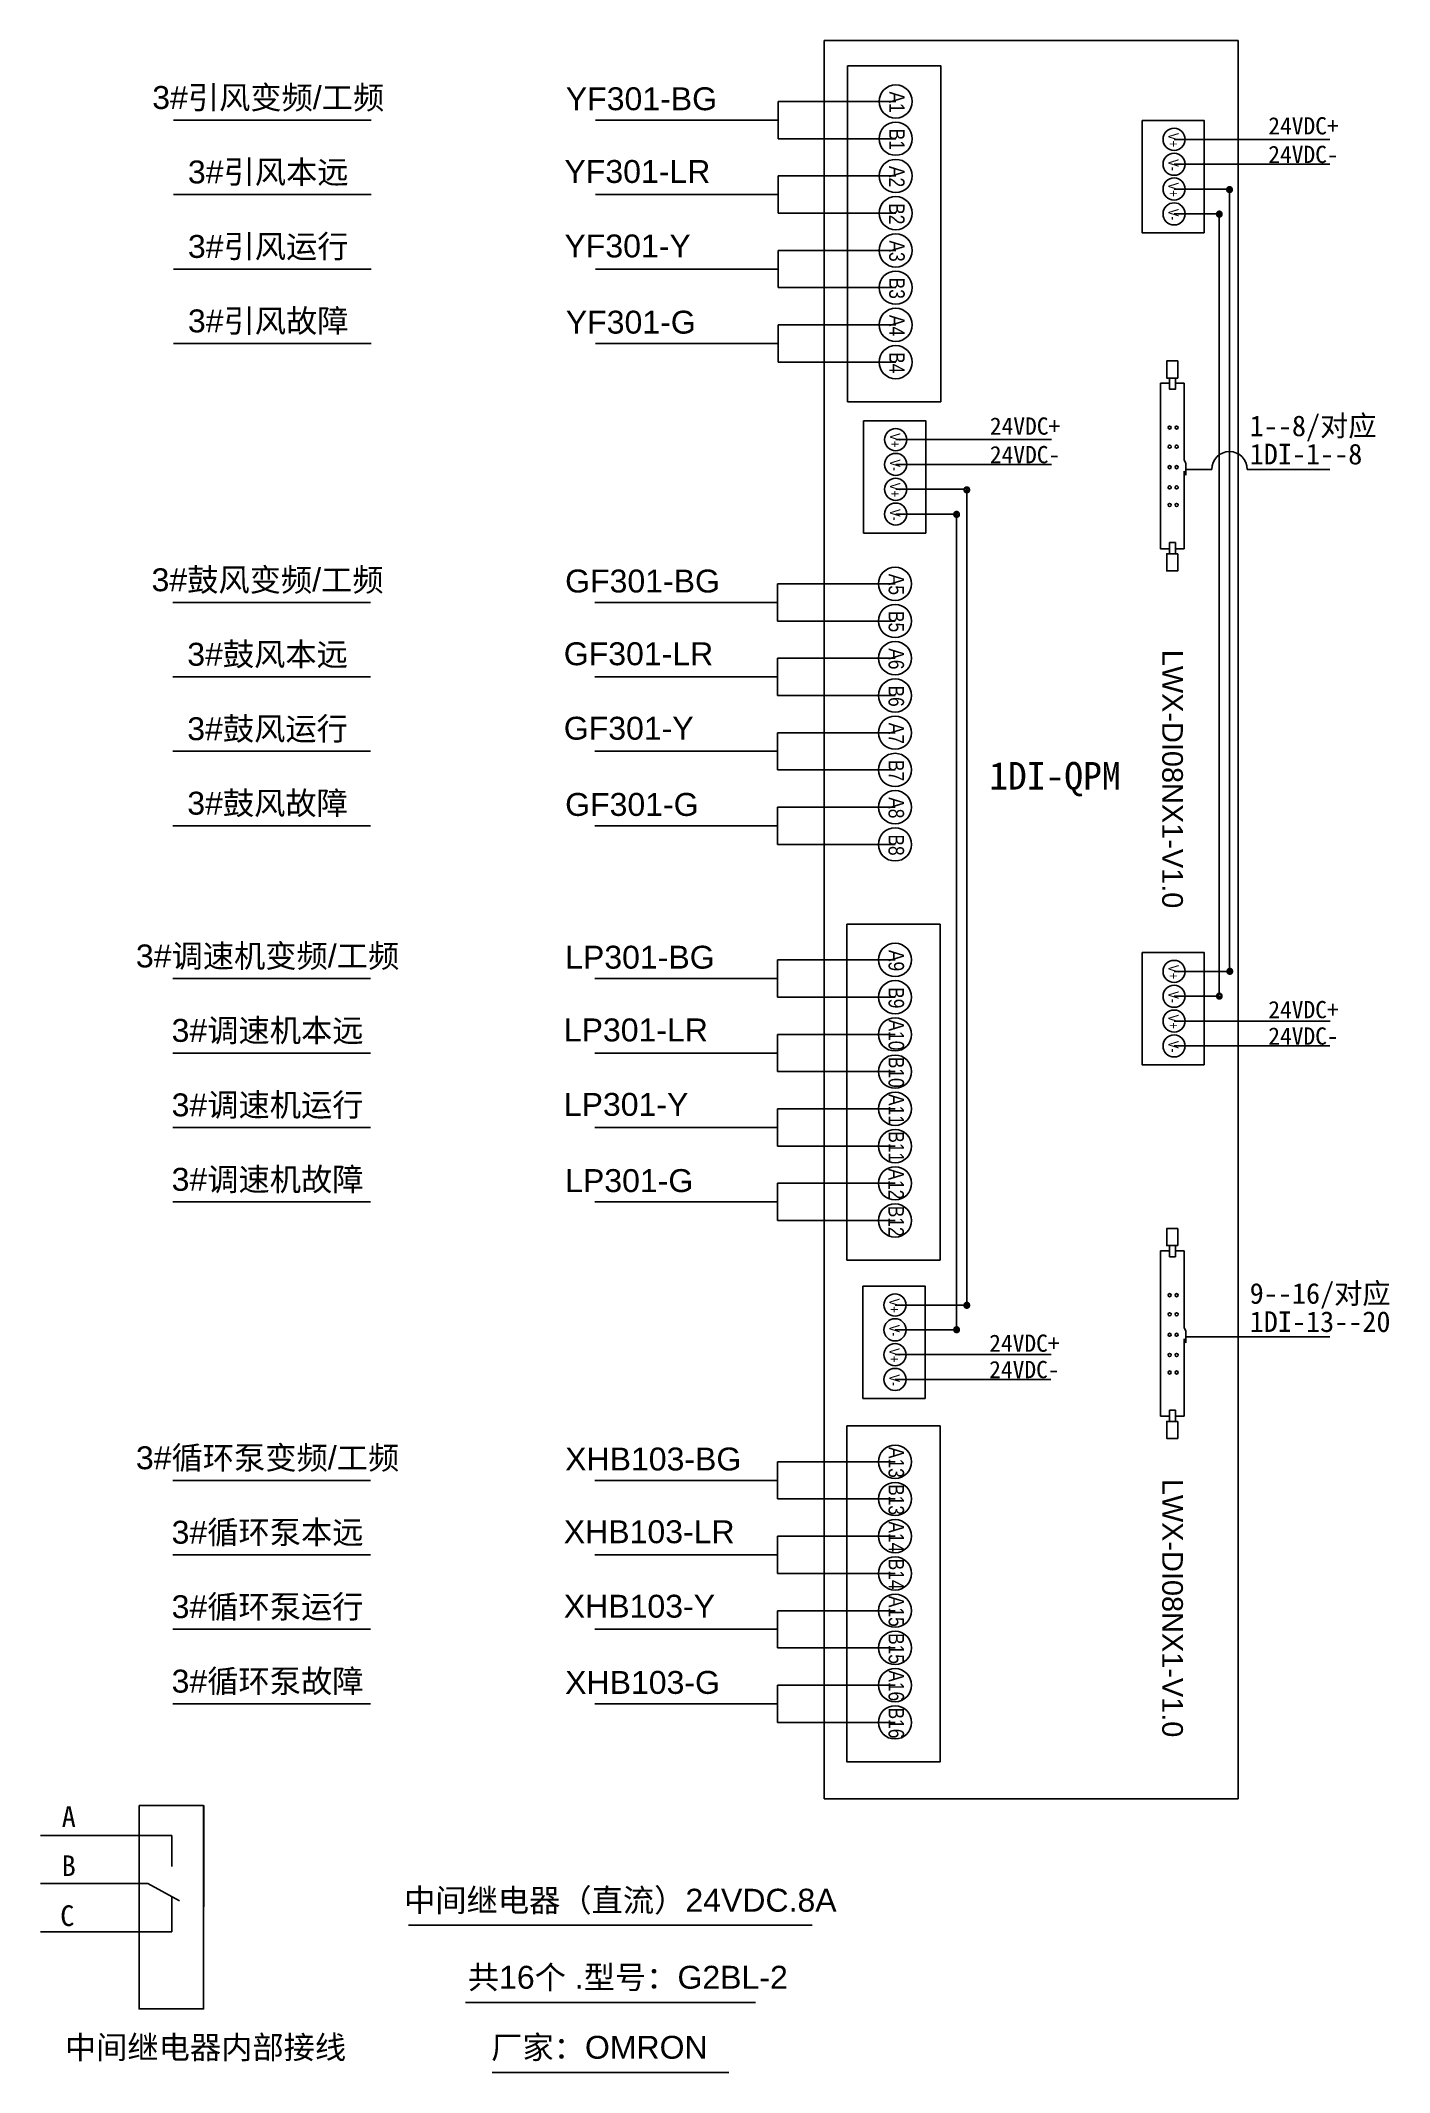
# Model space of a CAD drawing. Extents: x -159874 to -117758, y 9787 to 31117.
# Drawn here: x -159874 to -158114, y 13334 to 15986 of the extents above; entities that cross this region are included whole.
import ezdxf
from ezdxf.enums import TextEntityAlignment as Align

# ---------------------------------------------------------------- set-up
doc = ezdxf.new("R2010")
doc.units = 0
doc.layers.get('0').update_dxf_attribs({"linetype": 'CONTINUOUS'})
doc.layers.add('TEXT', color=3, linetype='CONTINUOUS')
doc.styles.add('Arial', font='arial.ttf')
doc.styles.get("Standard").update_dxf_attribs({"font": ''})
doc.styles.get('Standard').set_extended_font_data('SimSun')

msp = doc.modelspace()

# ---------------------------------------------------------------- texts
at = {"color": 0, "style": 'Arial', "width": 0.8}
for s, height, p in [('A1', 20.25, (-158756.78067, 15905.49105)), ('B1', 20.25, (-158756.78067, 15856.89105)), ('V+', 13.5, (-158395.92138, 15855.909)), ('A2', 20.25, (-158756.78067, 15808.29105)), ('V-', 13.5, (-158395.92138, 15823.509)), ('V+', 13.5, (-158395.92138, 15791.109)), ('B2', 20.25, (-158756.78067, 15759.69105)), ('V-', 13.5, (-158395.92138, 15758.709)), ('A3', 20.25, (-158756.78067, 15711.09105)), ('B3', 20.25, (-158756.78067, 15662.49105)), ('A4', 20.25, (-158756.78067, 15613.89105)), ('B4', 20.25, (-158756.78067, 15565.29105)), ('V+', 13.5, (-158759.16518, 15463.98659)), ('V-', 13.5, (-158759.16518, 15431.58659)), ('V+', 13.5, (-158759.16518, 15399.18659)), ('V-', 13.5, (-158759.16518, 15366.78659)), ('A5', 20.25, (-158757.6519, 15275.96827)), ('B5', 20.25, (-158757.6519, 15227.36827)), ('A6', 20.25, (-158757.6519, 15178.76827)), ('B6', 20.25, (-158757.6519, 15130.16827)), ('A7', 20.25, (-158757.6519, 15081.56827)), ('B7', 20.25, (-158757.6519, 15032.96827)), ('A8', 20.25, (-158757.6519, 14984.36827)), ('B8', 20.25, (-158757.6519, 14935.76827)), ('A9', 20.25, (-158757.6519, 14784.97065)), ('V+', 13.5, (-158395.92138, 14769.82559)), ('B9', 20.25, (-158757.6519, 14736.37065)), ('V-', 13.5, (-158395.92138, 14737.42559)), ('A10', 20.25, (-158757.6519, 14687.77065)), ('V+', 13.5, (-158395.92138, 14705.02559)), ('V-', 13.5, (-158395.92138, 14672.62559)), ('B10', 20.25, (-158757.6519, 14639.17065)), ('A11', 20.25, (-158757.6519, 14590.57065)), ('B11', 20.25, (-158757.6519, 14541.97065)), ('A12', 20.25, (-158757.6519, 14493.37065)), ('B12', 20.25, (-158757.6519, 14444.77065)), ('V+', 13.5, (-158760.03641, 14334.42743)), ('V-', 13.5, (-158760.03641, 14302.02743)), ('V+', 13.5, (-158760.03641, 14269.62743)), ('V-', 13.5, (-158760.03641, 14237.22743)), ('A13', 20.25, (-158757.6519, 14129.93724)), ('B13', 20.25, (-158757.6519, 14081.33724)), ('A14', 20.25, (-158757.6519, 14032.73724)), ('B14', 20.25, (-158757.6519, 13984.13724)), ('A15', 20.25, (-158757.6519, 13935.53724)), ('B15', 20.25, (-158757.6519, 13886.93724)), ('A16', 20.25, (-158757.6519, 13838.33724)), ('B16', 20.25, (-158757.6519, 13789.73724))]:
    msp.add_text(s, height=height, rotation=270, dxfattribs=at).set_placement(p, align=Align.MIDDLE)
at = {"color": 0, "style": 'Arial'}
for p in [(-158397.19917, 15021.89594), (-158397.19917, 13939.74882)]:
    msp.add_text('LWX-DI08NX1-V1.0', height=27, rotation=270, dxfattribs=at).set_placement(p, align=Align.MIDDLE)
msp.add_text('1DI-QPM', height=36).set_placement((-158550.71933, 15021.89594), align=Align.MIDDLE)
at = {"color": 3}
for s, p in [('A', (-159846.49754, 13653.99265)), ('B', (-159846.49754, 13589.96368)), ('C', (-159848.40518, 13524.72662))]:
    msp.add_text(s, height=27, dxfattribs=at).set_placement(p)
at = {"layer": 'TEXT', "style": 'Arial'}
for s, p in [('3#引风变频/工频', (-159577.06829, 15911.50128)), ('3#引风本远', (-159577.06829, 15814.30128)), ('3#引风运行', (-159577.06829, 15717.10128)), ('3#引风故障', (-159577.06829, 15619.90128)), ('3#鼓风变频/工频', (-159577.93951, 15281.9785)), ('3#鼓风本远', (-159577.93951, 15184.7785)), ('3#鼓风运行', (-159577.93951, 15087.5785)), ('3#鼓风故障', (-159577.93951, 14990.3785)), ('3#调速机变频/工频', (-159577.93951, 14790.98088)), ('3#调速机本远', (-159577.93951, 14693.78088)), ('3#调速机运行', (-159577.93951, 14596.58088)), ('3#调速机故障', (-159577.93951, 14499.38088)), ('3#循环泵变频/工频', (-159577.93951, 14135.94747)), ('3#循环泵本远', (-159577.93951, 14038.74747)), ('3#循环泵运行', (-159577.93951, 13941.54747)), ('3#循环泵故障', (-159577.93951, 13844.34747))]:
    msp.add_text(s, height=29.9, dxfattribs=at).set_placement(p, align=Align.MIDDLE_CENTER)
for s, p in [('YF301-BG', (-159188.82323, 15894.9098)), ('YF301-LR', (-159190.60589, 15799.98356)), ('YF301-Y', (-159190.60589, 15702.78356)), ('YF301-G', (-159188.82323, 15603.3098)), ('GF301-BG', (-159189.69446, 15265.38703)), ('GF301-LR', (-159191.47712, 15170.46079)), ('GF301-Y', (-159191.47712, 15073.26079)), ('GF301-G', (-159189.69446, 14973.78703)), ('LP301-BG', (-159189.69446, 14774.3894)), ('LP301-LR', (-159191.47712, 14679.46316)), ('LP301-Y', (-159191.47712, 14582.26316)), ('LP301-G', (-159189.69446, 14482.7894)), ('XHB103-BG', (-159189.69446, 14119.356)), ('XHB103-LR', (-159191.47712, 14024.42976)), ('XHB103-Y', (-159191.47712, 13927.22976)), ('XHB103-G', (-159189.69446, 13827.756)), ('中间继电器（直流）24VDC.8A', (-159399.86199, 13543.44346)), ('共16个 .型号：G2BL-2', (-159316.71259, 13442.8961)), ('中间继电器内部接线', (-159842.44082, 13351.476)), ('厂家：OMRON', (-159286.2398, 13351.48941))]:
    msp.add_text(s, height=29.9, dxfattribs=at).set_placement(p)
at = {"layer": 'TEXT'}
for s, height, p in [('24VDC+', 22.5, (-158272.32749, 15863.31254)), ('24VDC-', 22.5, (-158272.32749, 15826.00576)), ('24VDC+', 22.5, (-158635.5713, 15471.39013)), ('1--8/对应', 27, (-158296.57135, 15469.4417)), ('24VDC-', 22.5, (-158635.5713, 15434.08334)), ('1DI-1--8', 27, (-158296.57135, 15432.57073)), ('24VDC+', 22.5, (-158272.32749, 14709.67381)), ('24VDC-', 22.5, (-158272.32749, 14675.20372)), ('9--16/对应', 27, (-158296.57135, 14337.00685)), ('1DI-13--20', 27, (-158296.57135, 14300.13588)), ('24VDC+', 22.5, (-158636.44253, 14274.27565)), ('24VDC-', 22.5, (-158636.44253, 14239.80556))]:
    msp.add_text(s, height=height, dxfattribs=at).set_placement(p)

# ---------------------------------------------------------------- linework, layer by layer
for p, q in [((-158851.71682, 15985.73737), (-158311.71682, 15985.73737)), ((-158851.71682, 13690.73764), (-158851.71682, 15985.73737)), ((-158311.71682, 15985.73737), (-158311.71682, 13690.73764)), ((-158758.42954, 15906.3048), (-158911.75309, 15906.3048)), ((-158911.75309, 15906.3048), (-158911.75309, 15857.7048)), ((-158911.75309, 15882.0048), (-159150.27569, 15882.0048)), ((-158758.42954, 15857.7048), (-158911.75309, 15857.7048)), ((-158191.98948, 15856.82781), (-158395.18574, 15856.82781)), ((-158758.42954, 15809.1048), (-158911.75309, 15809.1048)), ((-158911.75309, 15809.1048), (-158911.75309, 15760.5048)), ((-158191.99108, 15824.42781), (-158395.18574, 15824.42781)), ((-158911.75309, 15784.8048), (-159150.27569, 15784.8048)), ((-158320.22933, 15792.02781), (-158395.18574, 15792.02781)), ((-158322.87541, 15794.65943), (-158322.87541, 14770.33215)), ((-158758.42954, 15760.5048), (-158911.75309, 15760.5048)), ((-158333.44821, 15759.62781), (-158395.18574, 15759.62781)), ((-158336.20612, 15762.30581), (-158336.20612, 14741.54924)), ((-158437.04967, 15734.93174), (-158356.04967, 15734.93174)), ((-158758.42954, 15711.9048), (-158911.75309, 15711.9048)), ((-158911.75309, 15711.9048), (-158911.75309, 15663.3048)), ((-158911.75309, 15687.6048), (-159150.27569, 15687.6048)), ((-158758.42954, 15663.3048), (-158911.75309, 15663.3048)), ((-158758.42954, 15614.7048), (-158911.75309, 15614.7048)), ((-158911.75309, 15614.7048), (-158911.75309, 15566.1048)), ((-158911.75309, 15590.4048), (-159150.27569, 15590.4048)), ((-158758.42954, 15566.1048), (-158911.75309, 15566.1048)), ((-158412.93671, 15538.59336), (-158400.99682, 15538.59336)), ((-158412.93671, 15322.52721), (-158412.93671, 15538.59336)), ((-158393.5299, 15538.59336), (-158382.19408, 15538.59336)), ((-158382.19408, 15538.59336), (-158382.19408, 15438.55409)), ((-158555.23329, 15464.9054), (-158758.42954, 15464.9054)), ((-158382.19408, 15438.55409), (-158379.89661, 15433.55481)), ((-158555.23488, 15432.5054), (-158758.42954, 15432.5054)), ((-158382.19408, 15423.61649), (-158382.19408, 15322.52721)), ((-158382.19408, 15423.61649), (-158379.89661, 15418.6172)), ((-158379.89661, 15433.55481), (-158379.89661, 15418.6172)), ((-158346.08537, 15426.086), (-158379.89661, 15426.086)), ((-158191.98948, 15426.086), (-158299.66544, 15426.086)), ((-158668.27177, 15400.1054), (-158758.42954, 15400.1054)), ((-158665.62569, 15402.73702), (-158665.62569, 14335.34624)), ((-158681.71431, 15367.7054), (-158758.42954, 15367.7054)), ((-158678.9564, 15370.3834), (-158678.9564, 14302.94624)), ((-158401.00152, 15322.52721), (-158412.93671, 15322.52721)), ((-158382.19408, 15322.52721), (-158393.53459, 15322.52721)), ((-158759.30077, 15276.78202), (-158912.62432, 15276.78202)), ((-158912.62432, 15276.78202), (-158912.62432, 15228.18202)), ((-158912.62432, 15252.48202), (-159151.14692, 15252.48202)), ((-158759.30077, 15228.18202), (-158912.62432, 15228.18202)), ((-158759.30077, 15179.58202), (-158912.62432, 15179.58202)), ((-158912.62432, 15179.58202), (-158912.62432, 15130.98202)), ((-158912.62432, 15155.28202), (-159151.14692, 15155.28202)), ((-158759.30077, 15130.98202), (-158912.62432, 15130.98202)), ((-158759.30077, 15082.38202), (-158912.62432, 15082.38202)), ((-158912.62432, 15082.38202), (-158912.62432, 15033.78202)), ((-158912.62432, 15058.08202), (-159151.14692, 15058.08202)), ((-158759.30077, 15033.78202), (-158912.62432, 15033.78202)), ((-158759.30077, 14985.18202), (-158912.62432, 14985.18202)), ((-158912.62432, 14985.18202), (-158912.62432, 14936.58202)), ((-158912.62432, 14960.88202), (-159151.14692, 14960.88202)), ((-158759.30077, 14936.58202), (-158912.62432, 14936.58202)), ((-158759.30077, 14785.7844), (-158912.62432, 14785.7844)), ((-158912.62432, 14785.7844), (-158912.62432, 14737.1844)), ((-158912.62432, 14761.4844), (-159151.14692, 14761.4844)), ((-158319.70291, 14770.7444), (-158395.18574, 14770.7444)), ((-158322.51068, 14770.7444), (-158322.51068, 14767.93662)), ((-158759.30077, 14737.1844), (-158912.62432, 14737.1844)), ((-158336.20612, 14738.3444), (-158395.18574, 14738.3444)), ((-158336.20612, 14738.3444), (-158336.20612, 14735.53662)), ((-158191.61775, 14705.9444), (-158395.18574, 14705.9444)), ((-158759.30077, 14688.5844), (-158912.62432, 14688.5844)), ((-158912.62432, 14688.5844), (-158912.62432, 14639.9844)), ((-158191.98948, 14673.5444), (-158395.18574, 14673.5444)), ((-158912.62432, 14664.2844), (-159151.14692, 14664.2844)), ((-158759.30077, 14639.9844), (-158912.62432, 14639.9844)), ((-158437.04967, 14648.84833), (-158356.04967, 14648.84833)), ((-158759.30077, 14591.3844), (-158912.62432, 14591.3844)), ((-158912.62432, 14591.3844), (-158912.62432, 14542.7844)), ((-158912.62432, 14567.0844), (-159151.14692, 14567.0844)), ((-158759.30077, 14542.7844), (-158912.62432, 14542.7844)), ((-158759.30077, 14494.1844), (-158912.62432, 14494.1844)), ((-158912.62432, 14494.1844), (-158912.62432, 14445.5844)), ((-158912.62432, 14469.8844), (-159151.14692, 14469.8844)), ((-158759.30077, 14445.5844), (-158912.62432, 14445.5844)), ((-158412.93671, 14406.1585), (-158400.99682, 14406.1585)), ((-158412.93671, 14190.09236), (-158412.93671, 14406.1585)), ((-158393.5299, 14406.1585), (-158382.19408, 14406.1585)), ((-158382.19408, 14406.1585), (-158382.19408, 14306.11924)), ((-158662.86779, 14335.34624), (-158759.30077, 14335.34624)), ((-158665.62569, 14334.8194), (-158665.62569, 14332.01162)), ((-158676.14862, 14302.94624), (-158759.30077, 14302.94624)), ((-158678.9564, 14302.94624), (-158678.9564, 14300.13846)), ((-158382.19408, 14306.11924), (-158379.89661, 14301.11995)), ((-158379.89661, 14301.11995), (-158379.89661, 14286.18235)), ((-158555.73278, 14270.54624), (-158759.30077, 14270.54624)), ((-158382.19408, 14291.18164), (-158382.19408, 14190.09236)), ((-158382.19408, 14291.18164), (-158379.89661, 14286.18235)), ((-158191.98948, 14293.65115), (-158379.89661, 14293.65115)), ((-158556.10451, 14238.14624), (-158759.30077, 14238.14624)), ((-158801.1647, 14213.45017), (-158720.1647, 14213.45017)), ((-158401.00152, 14190.09236), (-158412.93671, 14190.09236)), ((-158382.19408, 14190.09236), (-158393.53459, 14190.09236)), ((-158759.30077, 14130.751), (-158912.62432, 14130.751)), ((-158912.62432, 14130.751), (-158912.62432, 14082.151)), ((-158912.62432, 14106.451), (-159151.14692, 14106.451)), ((-158759.30077, 14082.151), (-158912.62432, 14082.151)), ((-158759.30077, 14033.551), (-158912.62432, 14033.551)), ((-158912.62432, 14033.551), (-158912.62432, 13984.951)), ((-158912.62432, 14009.251), (-159151.14692, 14009.251)), ((-158759.30077, 13984.951), (-158912.62432, 13984.951)), ((-158759.30077, 13936.351), (-158912.62432, 13936.351)), ((-158912.62432, 13936.351), (-158912.62432, 13887.751)), ((-158912.62432, 13912.051), (-159151.14692, 13912.051)), ((-158759.30077, 13887.751), (-158912.62432, 13887.751)), ((-158759.30077, 13839.151), (-158912.62432, 13839.151)), ((-158912.62432, 13839.151), (-158912.62432, 13790.551)), ((-158912.62432, 13814.851), (-159151.14692, 13814.851)), ((-158759.30077, 13790.551), (-158912.62432, 13790.551)), ((-158311.71682, 13690.73764), (-158851.71682, 13690.73764)), ((-159393.93338, 13525.66213), (-158867.26904, 13525.66213)), ((-159319.70324, 13425.11477), (-158941.49918, 13425.11477)), ((-159285.03695, 13333.70808), (-158976.16546, 13333.70808))]:
    msp.add_line(p, q)
at = {"color": 1}
for p, q in [((-159745.50749, 13681.84944), (-159745.50749, 13416.50421)), ((-159661.36909, 13416.50433), (-159661.29936, 13681.84944)), ((-159703.01734, 13643.04418), (-159873.98806, 13643.04418)), ((-159703.01734, 13602.60541), (-159703.01734, 13643.04418)), ((-159703.01734, 13602.60541), (-159703.01734, 13643.04418)), ((-159734.21628, 13580.04418), (-159873.98806, 13580.04418)), ((-159693.01734, 13557.48295), (-159734.21628, 13580.04418)), ((-159703.01734, 13517.04418), (-159703.01734, 13562.95912)), ((-159703.01734, 13517.04418), (-159873.98806, 13517.04418)), ((-159661.36909, 13416.50433), (-159745.57722, 13416.50433))]:
    msp.add_line(p, q, dxfattribs=at)
for points in [[(-158821.22544, 15952.96635), (-158699.72544, 15952.96635), (-158699.72544, 15514.46882), (-158821.22544, 15514.46882)], [(-158437.04967, 15881.59051), (-158356.04967, 15881.59051), (-158356.04967, 15734.93174), (-158437.04967, 15734.93174)], [(-158390.37468, 15545.2818), (-158404.88445, 15545.2818), (-158404.88445, 15567.62551), (-158390.37468, 15567.62551)], [(-158400.99682, 15545.2818), (-158393.5299, 15545.2818), (-158393.5299, 15530.68081), (-158400.99682, 15530.68081)], [(-158800.29347, 15489.66809), (-158719.29347, 15489.66809), (-158719.29347, 15343.00933), (-158800.29347, 15343.00933)], [(-158401.00152, 15315.87773), (-158393.53459, 15315.87773), (-158393.53459, 15330.47871), (-158401.00152, 15330.47871)], [(-158390.37937, 15315.87773), (-158404.88914, 15315.87773), (-158404.88914, 15293.53402), (-158390.37937, 15293.53402)], [(-158822.09666, 14832.44595), (-158700.59666, 14832.44595), (-158700.59666, 14393.94842), (-158822.09666, 14393.94842)], [(-158437.04967, 14795.5071), (-158356.04967, 14795.5071), (-158356.04967, 14648.84833), (-158437.04967, 14648.84833)], [(-158390.37468, 14412.84695), (-158404.88445, 14412.84695), (-158404.88445, 14435.19065), (-158390.37468, 14435.19065)], [(-158400.99682, 14412.84695), (-158393.5299, 14412.84695), (-158393.5299, 14398.24596), (-158400.99682, 14398.24596)], [(-158801.1647, 14360.10894), (-158720.1647, 14360.10894), (-158720.1647, 14213.45017), (-158801.1647, 14213.45017)], [(-158401.00152, 14183.44287), (-158393.53459, 14183.44287), (-158393.53459, 14198.04386), (-158401.00152, 14198.04386)], [(-158822.09666, 14177.41255), (-158700.59666, 14177.41255), (-158700.59666, 13738.91502), (-158822.09666, 13738.91502)], [(-158390.37937, 14183.44287), (-158404.88914, 14183.44287), (-158404.88914, 14161.09916), (-158390.37937, 14161.09916)]]:
    msp.add_lwpolyline(points, close=True)
at = {"color": 0, "const_width": 3.55509}
for points in [[(-158325.52148, 15792.02781, 1.416007894), (-158320.22933, 15792.02781, 0.8562672404)], [(-158338.85219, 15760.04006, 1.416007894), (-158333.56004, 15760.04006, 0.8562672404)], [(-158668.27177, 15400.1054, 1.416007894), (-158662.97962, 15400.1054, 0.8562672404)], [(-158681.60248, 15368.11765, 1.416007894), (-158676.31032, 15368.11765, 0.8562672404)], [(-158325.15676, 14771.68349, 1.416007894), (-158319.86461, 14771.68349, 0.8562672404)], [(-158338.85219, 14739.28349, 1.416007894), (-158333.56004, 14739.28349, 0.8562672404)], [(-158668.27177, 14335.75849, 1.416007894), (-158662.97962, 14335.75849, 0.8562672404)], [(-158681.60248, 14303.88533, 1.416007894), (-158676.31032, 14303.88533, 0.8562672404)]]:
    msp.add_lwpolyline(points, format="xyb", close=True, dxfattribs=at)
at = {"color": 1}
msp.add_lwpolyline([(-159745.50749, 13681.84944), (-159661.36909, 13681.84944), (-159661.36909, 13416.50433), (-159745.50749, 13416.50433)], close=True, dxfattribs=at)
for centre, radius in [((-158758.42954, 15906.3048), 21.66598), ((-158758.42954, 15857.7048), 21.66598), ((-158395.18574, 15856.82781), 14.44399), ((-158395.18574, 15824.42781), 14.44399), ((-158758.42954, 15809.1048), 21.66598), ((-158395.18574, 15792.02781), 14.44399), ((-158758.42954, 15760.5048), 21.66598), ((-158395.18574, 15759.62781), 14.44399), ((-158758.42954, 15711.9048), 21.66598), ((-158758.42954, 15663.3048), 21.66598), ((-158758.42954, 15614.7048), 21.66598), ((-158758.42954, 15566.1048), 21.66598), ((-158758.42954, 15464.9054), 14.44399), ((-158400.99682, 15480.66973), 2.00385), ((-158391.94292, 15480.66973), 2.00385), ((-158758.42954, 15432.5054), 14.44399), ((-158400.99682, 15455.7019), 2.00385), ((-158391.94292, 15455.7019), 2.00385), ((-158758.42954, 15400.1054), 14.44399), ((-158400.99682, 15428.94935), 2.00385), ((-158391.94292, 15428.94935), 2.00385), ((-158758.42954, 15367.7054), 14.44399), ((-158400.99682, 15402.54924), 2.00385), ((-158391.94292, 15402.54924), 2.00385), ((-158400.99682, 15379.69695), 2.00385), ((-158391.94292, 15379.69695), 2.00385), ((-158759.30077, 15276.78202), 21.66598), ((-158759.30077, 15228.18202), 21.66598), ((-158759.30077, 15179.58202), 21.66598), ((-158759.30077, 15130.98202), 21.66598), ((-158759.30077, 15082.38202), 21.66598), ((-158759.30077, 15033.78202), 21.66598), ((-158759.30077, 14985.18202), 21.66598), ((-158759.30077, 14936.58202), 21.66598), ((-158759.30077, 14785.7844), 21.66598), ((-158395.18574, 14770.7444), 14.44399), ((-158759.30077, 14737.1844), 21.66598), ((-158395.18574, 14738.3444), 14.44399), ((-158395.18574, 14705.9444), 14.44399), ((-158759.30077, 14688.5844), 21.66598), ((-158395.18574, 14673.5444), 14.44399), ((-158759.30077, 14639.9844), 21.66598), ((-158759.30077, 14591.3844), 21.66598), ((-158759.30077, 14542.7844), 21.66598), ((-158759.30077, 14494.1844), 21.66598), ((-158759.30077, 14445.5844), 21.66598), ((-158759.30077, 14335.34624), 14.44399), ((-158400.99682, 14348.23488), 2.00385), ((-158391.94292, 14348.23488), 2.00385), ((-158400.99682, 14323.26705), 2.00385), ((-158391.94292, 14323.26705), 2.00385), ((-158759.30077, 14302.94624), 14.44399), ((-158400.99682, 14296.51449), 2.00385), ((-158391.94292, 14296.51449), 2.00385), ((-158759.30077, 14270.54624), 14.44399), ((-158400.99682, 14270.11438), 2.00385), ((-158391.94292, 14270.11438), 2.00385), ((-158759.30077, 14238.14624), 14.44399), ((-158400.99682, 14247.26209), 2.00385), ((-158391.94292, 14247.26209), 2.00385), ((-158759.30077, 14130.751), 21.66598), ((-158759.30077, 14082.151), 21.66598), ((-158759.30077, 14033.551), 21.66598), ((-158759.30077, 13984.951), 21.66598), ((-158759.30077, 13936.351), 21.66598), ((-158759.30077, 13887.751), 21.66598), ((-158759.30077, 13839.151), 21.66598), ((-158759.30077, 13790.551), 21.66598)]:
    msp.add_circle(centre, radius)
msp.add_arc((-158322.87541, 15426.086), 23.20997, 0, 180)
at = {"layer": 'TEXT'}
for p, q in [((-159442.79734, 15882.0048), (-159700.82958, 15882.0048)), ((-159442.79734, 15784.8048), (-159700.82958, 15784.8048)), ((-159442.79734, 15687.6048), (-159700.82958, 15687.6048)), ((-159442.79734, 15590.4048), (-159700.82958, 15590.4048)), ((-159443.66856, 15252.48202), (-159701.7008, 15252.48202)), ((-159443.66856, 15155.28202), (-159701.7008, 15155.28202)), ((-159443.66856, 15058.08202), (-159701.7008, 15058.08202)), ((-159443.66856, 14960.88202), (-159701.7008, 14960.88202)), ((-159443.66856, 14761.4844), (-159701.7008, 14761.4844)), ((-159443.66856, 14664.2844), (-159701.7008, 14664.2844)), ((-159443.66856, 14567.0844), (-159701.7008, 14567.0844)), ((-159443.66856, 14469.8844), (-159701.7008, 14469.8844)), ((-159443.66856, 14106.451), (-159701.7008, 14106.451)), ((-159443.66856, 14009.251), (-159701.7008, 14009.251)), ((-159443.66856, 13912.051), (-159701.7008, 13912.051)), ((-159443.66856, 13814.851), (-159701.7008, 13814.851))]:
    msp.add_line(p, q, dxfattribs=at)

msp.set_redraw_order([(e.dxf.handle, doc.entitydb.next_handle()) for e in msp.query("TEXT MTEXT ATTDEF DIMENSION ARC_DIMENSION")])  # texts and dimensions are drawn at this point

doc.saveas('drawing.dxf')
